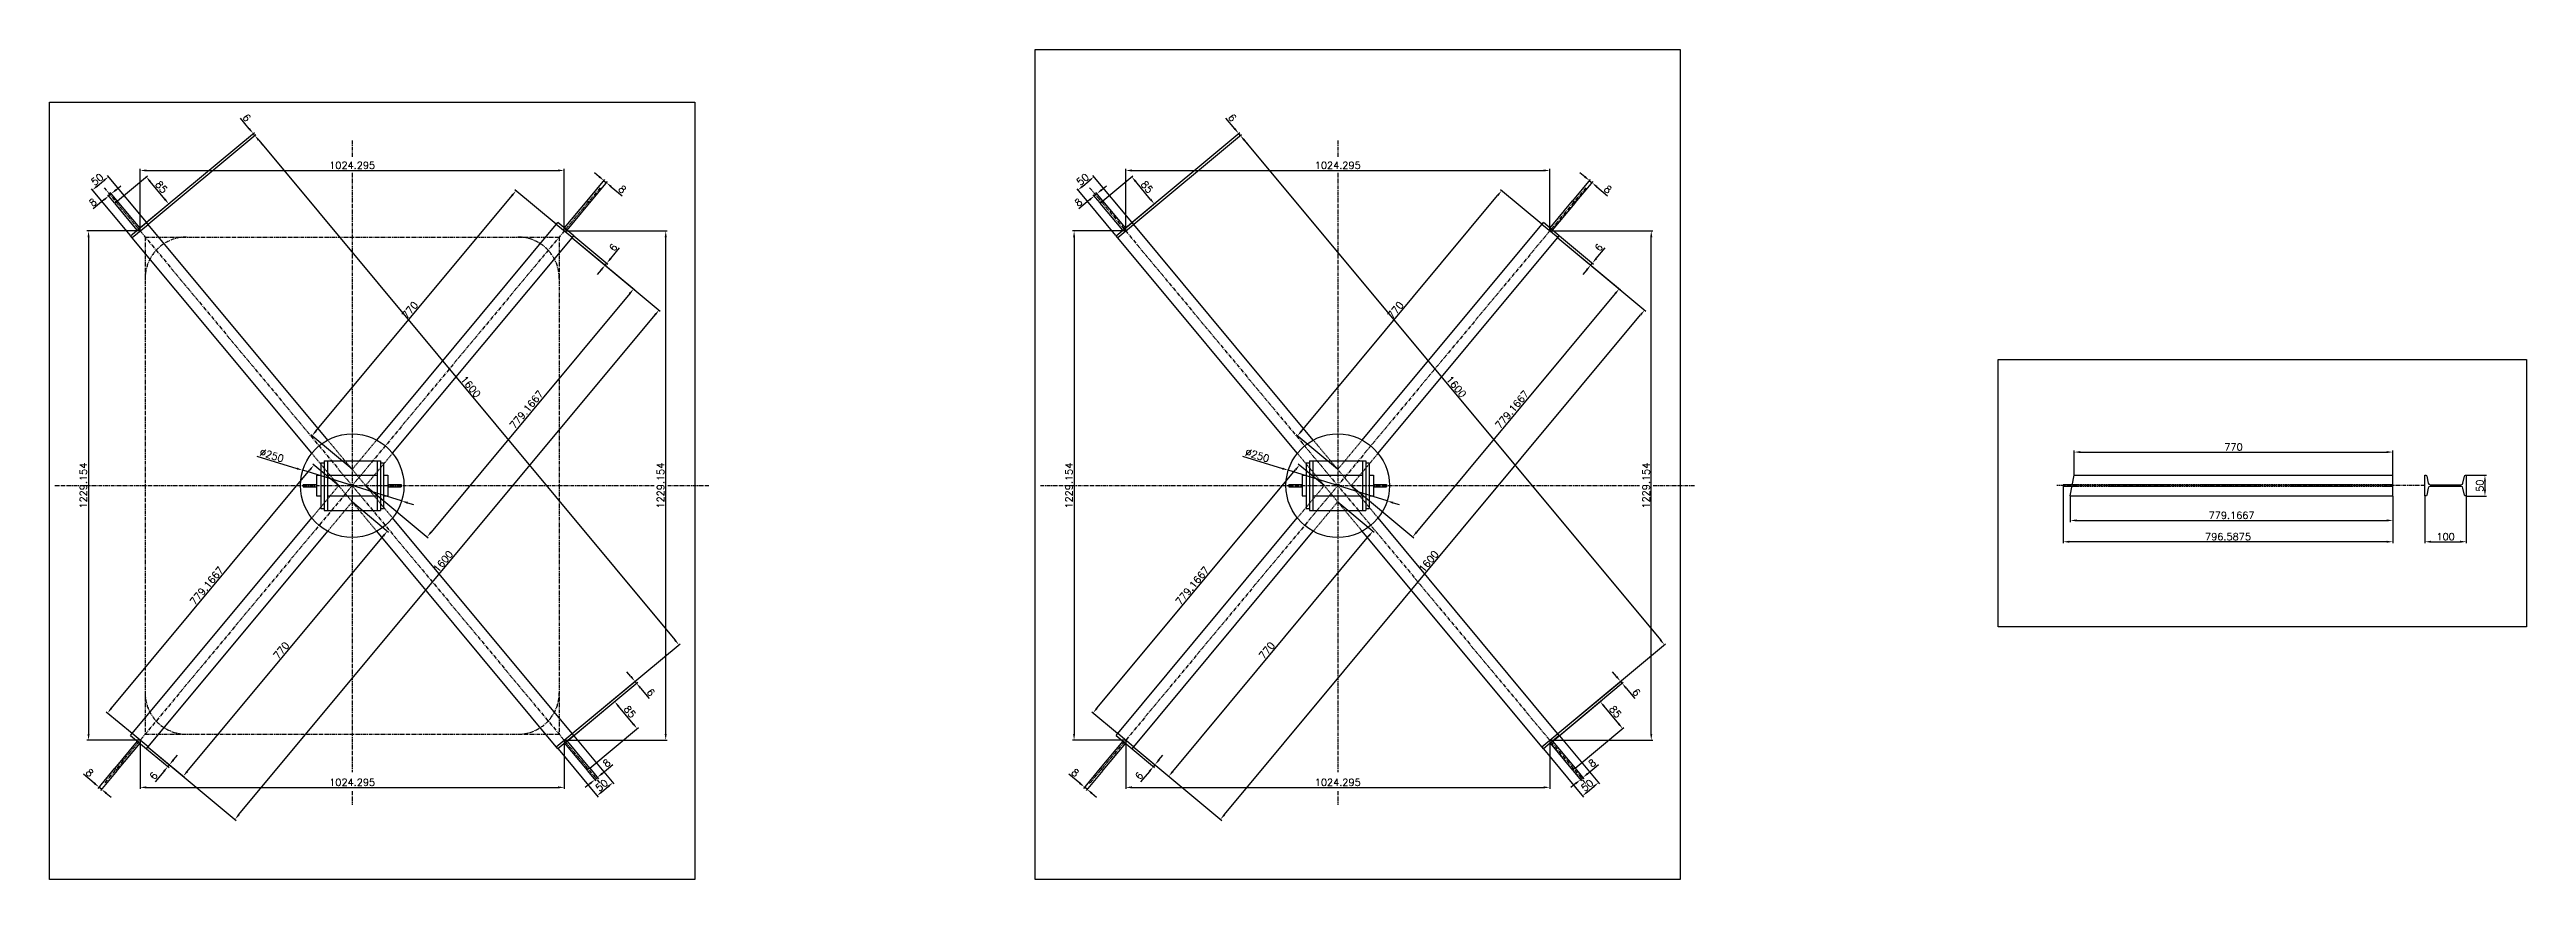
# Model space of a CAD drawing. Extents: x -13768 to 18086, y -10615 to 1188.
# Drawn here: x -13768 to -7786, y -10615 to -8612 of the extents above; entities that cross this region are included whole.
import ezdxf

# ---------------------------------------------------------------- set-up
doc = ezdxf.new("R2010")
doc.units = 0
doc.header["$LTSCALE"] = 7.5
doc.header["$MEASUREMENT"] = 0
doc.linetypes.add('CENTER', pattern=[2, 1.25, -0.25, 0.25, -0.25])
doc.linetypes.add('HIDDEN', pattern=[0.375, 0.25, -0.125])
doc.layers.get('0').update_dxf_attribs({"linetype": 'CONTINUOUS'})
doc.layers.get('DEFPOINTS').update_dxf_attribs({"linetype": 'CONTINUOUS'})
for name, color, linetype in [('CL', 1, 'CENTER'), ('CO', 3, 'CONTINUOUS'), ('OC', 1, 'HIDDEN')]:
    doc.layers.add(name, color=color, linetype=linetype)
doc.styles.add('ROMANS', font='ROMANS.SHX')
doc.dimstyles.new('7con5', dxfattribs={"dimscale": 7.5, "dimtxt": 2.3, "dimasz": 2, "dimexe": 0.5, "dimexo": 0.0625, "dimgap": 0.5, "dimtad": 1, "dimdec": 4, "dimdsep": 46, "dimtxsty": 'ROMANS', "dimcen": -2, "dimclrt": 7, "dimadec": 0, "dimazin": 0, "dimtfac": 0.869565, "dimtdec": 4, "dimtmove": 0, "dimatfit": 3, "dimfxl": 1, "dimtolj": 1, "dimarcsym": 0})

msp = doc.modelspace()

# ---------------------------------------------------------------- blocks, each defined once
blk = doc.blocks.new('*D836')
at = {"layer": 'CO', "color": 0, "lineweight": -2}
for p, q in [((-13530.1, -9033.6), (-13270, -8816.8)), ((-13263.3, -8830.8), (-12258.2, -10036.9)), ((-12505.8, -10262.7), (-12245.7, -10046))]:
    blk.add_line(p, q, dxfattribs=at)
at = {"layer": 'CO', "color": 0}
for points in [[(-13261.3, -8829.2), (-13265.2, -8832.4), (-13272.9, -8819.2)], [(-12256.3, -10035.3), (-12260.1, -10038.5), (-12248.6, -10048.4)]]:
    blk.add_solid(points, dxfattribs=at)
at = {"layer": 'DEFPOINTS', "color": 0}
for p in [(-13530.4, -9033.9), (-12248.6, -10048.4), (-12506.1, -10263)]:
    blk.add_point(p, dxfattribs=at)
at = {"layer": 'CO', "color": 7, "insert": (-12751.2, -9425.9), "char_height": 17.25, "attachment_point": 5, "rotation": 309.80557, "style": 'ROMANS'}
blk.add_mtext('\\A1;1600', dxfattribs=at)
blk = doc.blocks.new('*D837')
at = {"layer": 'CO', "color": 0, "lineweight": -2}
for p, q in [((-13267.5, -9593.2), (-13171.2, -9623.1)), ((-12918.1, -9701.4), (-13156.9, -9627.5)), ((-12903.8, -9705.9), (-12889.4, -9710.3))]:
    blk.add_line(p, q, dxfattribs=at)
at = {"layer": 'CO', "color": 0}
for points in [[(-13170.5, -9620.7), (-13172, -9625.4), (-13156.9, -9627.5)], [(-12903, -9703.5), (-12904.5, -9708.3), (-12918.1, -9701.4)]]:
    blk.add_solid(points, dxfattribs=at)
at = {"layer": 'DEFPOINTS', "color": 0}
for p in [(-13156.9, -9627.5), (-12918.1, -9701.4)]:
    blk.add_point(p, dxfattribs=at)
at = {"layer": 'CO', "color": 7, "insert": (-13231.6, -9591.4), "char_height": 17.25, "attachment_point": 5, "rotation": 342.79828, "style": 'ROMANS'}
blk.add_mtext('\\A1;∅250', dxfattribs=at)
blk = doc.blocks.new('*D838')
at = {"layer": 'CO', "color": 0, "lineweight": -2}
for p, q in [((-13573, -9060.9), (-13667, -8948.1)), ((-13653.1, -8941.4), (-13637.7, -8928.6)), ((-13534.6, -9028.9), (-13628.6, -8916.1))]:
    blk.add_line(p, q, dxfattribs=at)
at = {"layer": 'CO', "color": 0}
for points in [[(-13654.7, -8939.4), (-13651.5, -8943.3), (-13664.6, -8951)], [(-13639.3, -8926.6), (-13636.1, -8930.5), (-13626.2, -8919)]]:
    blk.add_solid(points, dxfattribs=at)
at = {"layer": 'DEFPOINTS', "color": 0}
for p in [(-13626.2, -8919), (-13534.3, -9029.3), (-13572.7, -9061.3)]:
    blk.add_point(p, dxfattribs=at)
at = {"layer": 'CO', "color": 7, "insert": (-13653.3, -8925.5), "char_height": 17.25, "attachment_point": 5, "rotation": 39.80557, "style": 'ROMANS'}
blk.add_mtext('\\A1;50', dxfattribs=at)
blk = doc.blocks.new('*D839')
at = {"layer": 'CO', "color": 0, "lineweight": -2}
for p, q in [((-12505.8, -9066.2), (-12354.8, -9192)), ((-12367.3, -9201.1), (-12846.9, -9776.6)), ((-13004.6, -9664.8), (-12853.6, -9790.6))]:
    blk.add_line(p, q, dxfattribs=at)
at = {"layer": 'CO', "color": 0}
for points in [[(-12369.2, -9199.5), (-12365.4, -9202.7), (-12357.7, -9189.6)], [(-12848.8, -9775), (-12845, -9778.2), (-12856.5, -9788.2)]]:
    blk.add_solid(points, dxfattribs=at)
at = {"layer": 'DEFPOINTS', "color": 0}
for p in [(-12506.1, -9065.9), (-13004.9, -9664.5), (-12856.5, -9788.2)]:
    blk.add_point(p, dxfattribs=at)
at = {"layer": 'CO', "color": 7, "insert": (-12616.6, -9480.9), "char_height": 17.25, "attachment_point": 5, "rotation": 50.19443, "style": 'ROMANS'}
blk.add_mtext('\\A1;779.1667', dxfattribs=at)
blk = doc.blocks.new('*D840')
at = {"layer": 'CO', "color": 0, "lineweight": -2}
for p, q in [((-12502, -10268), (-12405.3, -10384)), ((-12540.4, -10300), (-12443.8, -10416)), ((-12434.6, -10403.5), (-12419.3, -10390.7))]:
    blk.add_line(p, q, dxfattribs=at)
at = {"layer": 'CO', "color": 0}
for points in [[(-12436.2, -10401.6), (-12433, -10405.4), (-12446.2, -10413.1)], [(-12420.9, -10388.8), (-12417.7, -10392.6), (-12407.7, -10381.1)]]:
    blk.add_solid(points, dxfattribs=at)
at = {"layer": 'DEFPOINTS', "color": 0}
for p in [(-12502.3, -10267.6), (-12540.7, -10299.7), (-12407.7, -10381.1)]:
    blk.add_point(p, dxfattribs=at)
at = {"layer": 'CO', "color": 7, "insert": (-12434.9, -10387.6), "char_height": 17.25, "attachment_point": 5, "rotation": 39.80557, "style": 'ROMANS'}
blk.add_mtext('\\A1;50', dxfattribs=at)
blk = doc.blocks.new('*D865')
at = {"layer": 'CO', "color": 0, "lineweight": -2}
for p, q in [((-13125.1, -9532.9), (-12651.4, -8964.4)), ((-12544.9, -9033.6), (-12644.7, -8950.4)), ((-13037.8, -9625.1), (-13137.6, -9542))]:
    blk.add_line(p, q, dxfattribs=at)
at = {"layer": 'CO', "color": 0}
for points in [[(-12653.3, -8962.8), (-12649.5, -8966), (-12641.8, -8952.8)], [(-13127, -9531.3), (-13123.2, -9534.5), (-13134.7, -9544.4)]]:
    blk.add_solid(points, dxfattribs=at)
at = {"layer": 'DEFPOINTS', "color": 0}
for p in [(-12641.8, -8952.8), (-12544.5, -9033.9), (-13037.5, -9625.4)]:
    blk.add_point(p, dxfattribs=at)
at = {"layer": 'CO', "color": 7, "insert": (-12897.8, -9240.7), "char_height": 17.25, "attachment_point": 5, "rotation": 50.19443, "style": 'ROMANS'}
blk.add_mtext('\\A1;770', dxfattribs=at)
blk = doc.blocks.new('*D866')
at = {"layer": 'CO', "color": 0, "lineweight": -2}
for p, q in [((-13037.1, -9703.8), (-12949.7, -9776.7)), ((-13435.9, -10354.3), (-12962.2, -9785.8)), ((-13530.1, -10295.3), (-13442.6, -10368.2))]:
    blk.add_line(p, q, dxfattribs=at)
at = {"layer": 'CO', "color": 0}
for points in [[(-12964.1, -9784.2), (-12960.3, -9787.4), (-12952.6, -9774.3)], [(-13437.8, -10352.7), (-13434, -10355.9), (-13445.5, -10365.8)]]:
    blk.add_solid(points, dxfattribs=at)
at = {"layer": 'DEFPOINTS', "color": 0}
for p in [(-13037.5, -9703.5), (-12952.6, -9774.3), (-13530.4, -10295)]:
    blk.add_point(p, dxfattribs=at)
at = {"layer": 'CO', "color": 7, "insert": (-13208.6, -10062.1), "char_height": 17.25, "attachment_point": 5, "rotation": 50.19443, "style": 'ROMANS'}
blk.add_mtext('\\A1;770', dxfattribs=at)
blk = doc.blocks.new('*D867')
at = {"layer": 'CO', "color": 0, "lineweight": -2}
for p, q in [((-13619, -10201.7), (-13139.4, -9626.2)), ((-13070.4, -9664.2), (-13132.7, -9612.3)), ((-13569.2, -10262.7), (-13631.5, -10210.8))]:
    blk.add_line(p, q, dxfattribs=at)
at = {"layer": 'CO', "color": 0}
for points in [[(-13141.3, -9624.6), (-13137.5, -9627.8), (-13129.8, -9614.7)], [(-13620.9, -10200.1), (-13617.1, -10203.3), (-13628.6, -10213.2)]]:
    blk.add_solid(points, dxfattribs=at)
at = {"layer": 'DEFPOINTS', "color": 0}
for p in [(-13129.8, -9614.7), (-13070, -9664.5), (-13568.8, -10263)]:
    blk.add_point(p, dxfattribs=at)
at = {"layer": 'CO', "color": 7, "insert": (-13388.7, -9906), "char_height": 17.25, "attachment_point": 5, "rotation": 50.19443, "style": 'ROMANS'}
blk.add_mtext('\\A1;779.1667', dxfattribs=at)
blk = doc.blocks.new('*D868')
at = {"layer": 'CO', "color": 0, "lineweight": -2}
for p, q in [((-13550.1, -9049.9), (-13678, -9049.9)), ((-13674.2, -9064.9), (-13674.2, -10264)), ((-13550.1, -10279), (-13678, -10279))]:
    blk.add_line(p, q, dxfattribs=at)
at = {"layer": 'CO', "color": 0}
for points in [[(-13676.7, -9064.9), (-13671.7, -9064.9), (-13674.2, -9049.9)], [(-13676.7, -10264), (-13671.7, -10264), (-13674.2, -10279)]]:
    blk.add_solid(points, dxfattribs=at)
at = {"layer": 'DEFPOINTS', "color": 0}
for p in [(-13549.6, -9049.9), (-13674.2, -10279), (-13549.6, -10279)]:
    blk.add_point(p, dxfattribs=at)
at = {"layer": 'CO', "color": 7, "insert": (-13686.6, -9664.5), "char_height": 17.25, "attachment_point": 5, "rotation": 90, "style": 'ROMANS'}
blk.add_mtext('\\A1;1229.154', dxfattribs=at)
blk = doc.blocks.new('*D869')
at = {"layer": 'CO', "color": 0, "lineweight": -2}
for p, q in [((-13549.6, -9049.4), (-13549.6, -8900.2)), ((-13534.6, -8903.9), (-12540.3, -8903.9)), ((-12525.3, -9049.4), (-12525.3, -8900.2))]:
    blk.add_line(p, q, dxfattribs=at)
at = {"layer": 'CO', "color": 0}
for points in [[(-13534.6, -8901.4), (-13534.6, -8906.4), (-13549.6, -8903.9)], [(-12540.3, -8901.4), (-12540.3, -8906.4), (-12525.3, -8903.9)]]:
    blk.add_solid(points, dxfattribs=at)
at = {"layer": 'DEFPOINTS', "color": 0}
for p in [(-12525.3, -8903.9), (-13549.6, -9049.9), (-12525.3, -9049.9)]:
    blk.add_point(p, dxfattribs=at)
at = {"layer": 'CO', "color": 7, "insert": (-13037.5, -8891.6), "char_height": 17.25, "attachment_point": 5, "style": 'ROMANS'}
blk.add_mtext('\\A1;1024.295', dxfattribs=at)
blk = doc.blocks.new('*D870')
at = {"layer": 'CO', "color": 0, "lineweight": -2}
for p, q in [((-13549.6, -10279.5), (-13549.6, -10396.4)), ((-12525.3, -10279.5), (-12525.3, -10396.4)), ((-13534.6, -10392.7), (-12540.3, -10392.7))]:
    blk.add_line(p, q, dxfattribs=at)
at = {"layer": 'CO', "color": 0}
for points in [[(-13534.6, -10390.2), (-13534.6, -10395.2), (-13549.6, -10392.7)], [(-12540.3, -10390.2), (-12540.3, -10395.2), (-12525.3, -10392.7)]]:
    blk.add_solid(points, dxfattribs=at)
at = {"layer": 'DEFPOINTS', "color": 0}
for p in [(-13549.6, -10279), (-12525.3, -10279), (-12525.3, -10392.7)]:
    blk.add_point(p, dxfattribs=at)
at = {"layer": 'CO', "color": 7, "insert": (-13037.5, -10380.3), "char_height": 17.25, "attachment_point": 5, "style": 'ROMANS'}
blk.add_mtext('\\A1;1024.295', dxfattribs=at)
blk = doc.blocks.new('*D871')
at = {"layer": 'CO', "color": 0, "lineweight": -2}
for p, q in [((-12524.9, -9049.9), (-12276.6, -9049.9)), ((-12280.3, -10264), (-12280.3, -9064.9)), ((-12524.9, -10279), (-12276.6, -10279))]:
    blk.add_line(p, q, dxfattribs=at)
at = {"layer": 'CO', "color": 0}
for points in [[(-12282.8, -9064.9), (-12277.8, -9064.9), (-12280.3, -9049.9)], [(-12282.8, -10264), (-12277.8, -10264), (-12280.3, -10279)]]:
    blk.add_solid(points, dxfattribs=at)
at = {"layer": 'DEFPOINTS', "color": 0}
for p in [(-12525.3, -9049.9), (-12280.3, -9049.9), (-12525.3, -10279)]:
    blk.add_point(p, dxfattribs=at)
at = {"layer": 'CO', "color": 7, "insert": (-12292.7, -9664.5), "char_height": 17.25, "attachment_point": 5, "rotation": 90, "style": 'ROMANS'}
blk.add_mtext('\\A1;1229.154', dxfattribs=at)
blk = doc.blocks.new('*D893')
at = {"layer": 'CO', "color": 0, "lineweight": -2}
for p, q in [((-13533.9, -10300), (-13479.8, -10345)), ((-13530.1, -10295.3), (-13476, -10340.4)), ((-13478.9, -10338), (-13482.7, -10342.6)), ((-13469.3, -10326.5), (-13459.7, -10315)), ((-13492.3, -10354.2), (-13513.5, -10379.6))]:
    blk.add_line(p, q, dxfattribs=at)
at = {"layer": 'CO', "color": 0}
for points in [[(-13494.2, -10352.5), (-13490.4, -10355.8), (-13482.7, -10342.6)], [(-13471.2, -10324.9), (-13467.3, -10328.1), (-13478.9, -10338)]]:
    blk.add_solid(points, dxfattribs=at)
at = {"layer": 'DEFPOINTS', "color": 0}
for p in [(-13534.3, -10299.7), (-13530.4, -10295), (-13482.7, -10342.6)]:
    blk.add_point(p, dxfattribs=at)
at = {"layer": 'CO', "color": 7, "insert": (-13517.2, -10364.7), "char_height": 17.25, "attachment_point": 5, "rotation": 50.19443, "style": 'ROMANS'}
blk.add_mtext('\\A1;6', dxfattribs=at)
blk = doc.blocks.new('*D894')
at = {"layer": 'CO', "color": 0, "lineweight": -2}
for p, q in [((-12505.8, -9066.2), (-12423.6, -9134.7)), ((-12501.9, -9061.6), (-12419.8, -9130.1)), ((-12413, -9116.1), (-12391.8, -9090.6)), ((-12436.1, -9143.8), (-12445.7, -9155.3)), ((-12426.5, -9132.3), (-12422.6, -9127.7))]:
    blk.add_line(p, q, dxfattribs=at)
at = {"layer": 'CO', "color": 0}
for points in [[(-12438, -9142.2), (-12434.2, -9145.4), (-12426.5, -9132.3)], [(-12415, -9114.5), (-12411.1, -9117.7), (-12422.6, -9127.7)]]:
    blk.add_solid(points, dxfattribs=at)
at = {"layer": 'DEFPOINTS', "color": 0}
for p in [(-12506.1, -9065.9), (-12502.3, -9061.3), (-12422.6, -9127.7)]:
    blk.add_point(p, dxfattribs=at)
at = {"layer": 'CO', "color": 7, "insert": (-12407.1, -9089.7), "char_height": 17.25, "attachment_point": 5, "rotation": 50.19443, "style": 'ROMANS'}
blk.add_mtext('\\A1;6', dxfattribs=at)
blk = doc.blocks.new('*D895')
at = {"layer": 'CO', "color": 0, "lineweight": -2}
for p, q in [((-13286.3, -8803.1), (-13307.6, -8777.6)), ((-13533.9, -9029), (-13273.8, -8812.2)), ((-13530.1, -9033.6), (-13270, -8816.8)), ((-13272.9, -8819.2), (-13276.7, -8814.6)), ((-13263.3, -8830.8), (-13253.7, -8842.3))]:
    blk.add_line(p, q, dxfattribs=at)
at = {"layer": 'CO', "color": 0}
for points in [[(-13284.4, -8801.5), (-13288.2, -8804.7), (-13276.7, -8814.6)], [(-13261.3, -8829.2), (-13265.2, -8832.4), (-13272.9, -8819.2)]]:
    blk.add_solid(points, dxfattribs=at)
at = {"layer": 'DEFPOINTS', "color": 0}
for p in [(-13276.7, -8814.6), (-13534.3, -9029.3), (-13530.4, -9033.9)]:
    blk.add_point(p, dxfattribs=at)
at = {"layer": 'CO', "color": 7, "insert": (-13292.2, -8776.7), "char_height": 17.25, "attachment_point": 5, "rotation": 309.80557, "style": 'ROMANS'}
blk.add_mtext('\\A1;6', dxfattribs=at)
blk = doc.blocks.new('*D896')
at = {"layer": 'CO', "color": 0, "lineweight": -2}
for p, q in [((-13604.5, -8977.1), (-13532.1, -8916.8)), ((-13490.1, -8973), (-13525.3, -8930.7)), ((-13550, -9042.4), (-13477.6, -8982.1))]:
    blk.add_line(p, q, dxfattribs=at)
at = {"layer": 'CO', "color": 0}
for points in [[(-13523.4, -8929.1), (-13527.3, -8932.3), (-13534.9, -8919.2)], [(-13488.2, -8971.4), (-13492, -8974.6), (-13480.5, -8984.5)]]:
    blk.add_solid(points, dxfattribs=at)
at = {"layer": 'DEFPOINTS', "color": 0}
for p in [(-13534.9, -8919.2), (-13604.8, -8977.4), (-13550.4, -9042.7)]:
    blk.add_point(p, dxfattribs=at)
at = {"layer": 'CO', "color": 7, "insert": (-13498.2, -8943.9), "char_height": 17.25, "attachment_point": 5, "rotation": 309.80557, "style": 'ROMANS'}
blk.add_mtext('\\A1;85', dxfattribs=at)
blk = doc.blocks.new('*D897')
at = {"layer": 'CO', "color": 0, "lineweight": -2}
for p, q in [((-12505.8, -10262.7), (-12351.7, -10134.4)), ((-12501.9, -10267.3), (-12347.9, -10139)), ((-12364.2, -10125.2), (-12373.8, -10113.7)), ((-12354.6, -10136.8), (-12350.8, -10141.4)), ((-12341.2, -10152.9), (-12319.9, -10178.4))]:
    blk.add_line(p, q, dxfattribs=at)
at = {"layer": 'CO', "color": 0}
for points in [[(-12362.3, -10123.6), (-12366.1, -10126.8), (-12354.6, -10136.8)], [(-12339.2, -10151.3), (-12343.1, -10154.5), (-12350.8, -10141.4)]]:
    blk.add_solid(points, dxfattribs=at)
at = {"layer": 'DEFPOINTS', "color": 0}
for p in [(-12350.8, -10141.4), (-12506.1, -10263), (-12502.3, -10267.6)]:
    blk.add_point(p, dxfattribs=at)
at = {"layer": 'CO', "color": 7, "insert": (-12316.2, -10163.5), "char_height": 17.25, "attachment_point": 5, "rotation": 309.80557, "style": 'ROMANS'}
blk.add_mtext('\\A1;6', dxfattribs=at)
blk = doc.blocks.new('*D898')
at = {"layer": 'CO', "color": 0, "lineweight": -2}
for p, q in [((-12518.1, -10280.8), (-12400.8, -10183.1)), ((-12358.9, -10239.3), (-12394.1, -10197)), ((-12463.7, -10346.1), (-12346.4, -10248.4))]:
    blk.add_line(p, q, dxfattribs=at)
at = {"layer": 'CO', "color": 0}
for points in [[(-12392.2, -10195.4), (-12396, -10198.6), (-12403.7, -10185.5)], [(-12357, -10237.7), (-12360.8, -10240.9), (-12349.3, -10250.8)]]:
    blk.add_solid(points, dxfattribs=at)
at = {"layer": 'DEFPOINTS', "color": 0}
for p in [(-12403.7, -10185.5), (-12518.4, -10281.1), (-12464, -10346.4)]:
    blk.add_point(p, dxfattribs=at)
at = {"layer": 'CO', "color": 7, "insert": (-12367, -10210.2), "char_height": 17.25, "attachment_point": 5, "rotation": 309.80557, "style": 'ROMANS'}
blk.add_mtext('\\A1;85', dxfattribs=at)
blk = doc.blocks.new('*D899')
at = {"layer": 'CO', "color": 0, "lineweight": -2}
for p, q in [((-13611.3, -8982.2), (-13627.8, -8962.3)), ((-13619.2, -8960.1), (-13625.4, -8965.2)), ((-13605.1, -8977.1), (-13621.6, -8957.2)), ((-13607.7, -8950.5), (-13596.2, -8940.9)), ((-13636.9, -8974.8), (-13663, -8996.6))]:
    blk.add_line(p, q, dxfattribs=at)
at = {"layer": 'CO', "color": 0}
for points in [[(-13638.5, -8972.9), (-13635.3, -8976.8), (-13625.4, -8965.2)], [(-13609.3, -8948.6), (-13606.1, -8952.4), (-13619.2, -8960.1)]]:
    blk.add_solid(points, dxfattribs=at)
at = {"layer": 'DEFPOINTS', "color": 0}
for p in [(-13625.4, -8965.2), (-13611, -8982.5), (-13604.8, -8977.4)]:
    blk.add_point(p, dxfattribs=at)
at = {"layer": 'CO', "color": 7, "insert": (-13663.7, -8981), "char_height": 17.25, "attachment_point": 5, "rotation": 39.80557, "style": 'ROMANS'}
blk.add_mtext('\\A1;8', dxfattribs=at)
blk = doc.blocks.new('*D900')
at = {"layer": 'CO', "color": 0, "lineweight": -2}
for p, q in [((-12463.7, -10346.7), (-12442.9, -10371.7)), ((-12433.8, -10359.3), (-12407.6, -10337.5)), ((-12462.9, -10383.6), (-12474.5, -10393.2)), ((-12469.9, -10351.9), (-12449, -10376.9)), ((-12451.4, -10374), (-12445.3, -10368.9))]:
    blk.add_line(p, q, dxfattribs=at)
at = {"layer": 'CO', "color": 0}
for points in [[(-12464.5, -10381.7), (-12461.3, -10385.5), (-12451.4, -10374)], [(-12435.4, -10357.3), (-12432.2, -10361.2), (-12445.3, -10368.9)]]:
    blk.add_solid(points, dxfattribs=at)
at = {"layer": 'DEFPOINTS', "color": 0}
for p in [(-12464, -10346.4), (-12470.2, -10351.5), (-12445.3, -10368.9)]:
    blk.add_point(p, dxfattribs=at)
at = {"layer": 'CO', "color": 7, "insert": (-12422.9, -10334.1), "char_height": 17.25, "attachment_point": 5, "rotation": 39.80557, "style": 'ROMANS'}
blk.add_mtext('\\A1;8', dxfattribs=at)
blk = doc.blocks.new('*D901')
at = {"layer": 'CO', "color": 0, "lineweight": -2}
for p, q in [((-13611.3, -10346.7), (-13651.4, -10395)), ((-13660.6, -10382.5), (-13686.7, -10360.7)), ((-13642.9, -10397.2), (-13649, -10392.1)), ((-13605.1, -10351.9), (-13645.3, -10400.1)), ((-13631.4, -10406.8), (-13619.8, -10416.4))]:
    blk.add_line(p, q, dxfattribs=at)
at = {"layer": 'CO', "color": 0}
for points in [[(-13659, -10380.5), (-13662.2, -10384.4), (-13649, -10392.1)], [(-13629.8, -10404.9), (-13633, -10408.7), (-13642.9, -10397.2)]]:
    blk.add_solid(points, dxfattribs=at)
at = {"layer": 'DEFPOINTS', "color": 0}
for p in [(-13611, -10346.4), (-13649, -10392.1), (-13604.8, -10351.5)]:
    blk.add_point(p, dxfattribs=at)
at = {"layer": 'CO', "color": 7, "insert": (-13671.5, -10357.3), "char_height": 17.25, "attachment_point": 5, "rotation": 320.19443, "style": 'ROMANS'}
blk.add_mtext('\\A1;8', dxfattribs=at)
blk = doc.blocks.new('*D902')
at = {"layer": 'CO', "color": 0, "lineweight": -2}
for p, q in [((-12440.9, -8918.9), (-12452.4, -8909.3)), ((-12469.9, -8977.1), (-12427, -8925.6)), ((-12463.7, -8982.2), (-12420.8, -8930.7)), ((-12429.4, -8928.5), (-12423.2, -8933.6)), ((-12411.7, -8943.2), (-12385.6, -8965))]:
    blk.add_line(p, q, dxfattribs=at)
at = {"layer": 'CO', "color": 0}
for points in [[(-12439.3, -8916.9), (-12442.5, -8920.8), (-12429.4, -8928.5)], [(-12410.1, -8941.3), (-12413.3, -8945.1), (-12423.2, -8933.6)]]:
    blk.add_solid(points, dxfattribs=at)
at = {"layer": 'DEFPOINTS', "color": 0}
for p in [(-12423.2, -8933.6), (-12470.2, -8977.4), (-12464, -8982.5)]:
    blk.add_point(p, dxfattribs=at)
at = {"layer": 'CO', "color": 7, "insert": (-12385, -8949.4), "char_height": 17.25, "attachment_point": 5, "rotation": 320.19443, "style": 'ROMANS'}
blk.add_mtext('\\A1;8', dxfattribs=at)
blk = doc.blocks.new('*D903')
at = {"layer": 'CO', "color": 0, "lineweight": -2}
for p, q in [((-12505.8, -9066.2), (-12293.4, -9243.1)), ((-13311, -10458.4), (-12305.9, -9252.3)), ((-13530.1, -10295.3), (-13317.7, -10472.3))]:
    blk.add_line(p, q, dxfattribs=at)
at = {"layer": 'CO', "color": 0}
for points in [[(-12307.8, -9250.7), (-12304, -9253.9), (-12296.3, -9240.7)], [(-13312.9, -10456.8), (-13309.1, -10460), (-13320.6, -10469.9)]]:
    blk.add_solid(points, dxfattribs=at)
at = {"layer": 'DEFPOINTS', "color": 0}
for p in [(-12506.1, -9065.9), (-12296.3, -9240.7), (-13530.4, -10295)]:
    blk.add_point(p, dxfattribs=at)
at = {"layer": 'CO', "color": 7, "insert": (-12818, -9847.4), "char_height": 17.25, "attachment_point": 5, "rotation": 50.19443, "style": 'ROMANS'}
blk.add_mtext('\\A1;1600', dxfattribs=at)
blk = doc.blocks.new('*D910')
at = {"layer": 'CO', "color": 0, "lineweight": -2}
for p, q in [((-11149.9, -9033.6), (-10889.8, -8816.8)), ((-10883.1, -8830.8), (-9878, -10036.9)), ((-10125.6, -10262.7), (-9865.5, -10046))]:
    blk.add_line(p, q, dxfattribs=at)
at = {"layer": 'CO', "color": 0}
for points in [[(-10881.2, -8829.2), (-10885, -8832.4), (-10892.7, -8819.2)], [(-9876.1, -10035.3), (-9879.9, -10038.5), (-9868.4, -10048.4)]]:
    blk.add_solid(points, dxfattribs=at)
at = {"layer": 'DEFPOINTS', "color": 0}
for p in [(-11150.2, -9033.9), (-9868.4, -10048.4), (-10125.9, -10263)]:
    blk.add_point(p, dxfattribs=at)
at = {"layer": 'CO', "color": 7, "insert": (-10371, -9425.9), "char_height": 17.25, "attachment_point": 5, "rotation": 309.80557, "style": 'ROMANS'}
blk.add_mtext('\\A1;1600', dxfattribs=at)
blk = doc.blocks.new('*D911')
at = {"layer": 'CO', "color": 0, "lineweight": -2}
for p, q in [((-10887.3, -9593.2), (-10791, -9623.1)), ((-10537.9, -9701.4), (-10776.7, -9627.5)), ((-10523.6, -9705.9), (-10509.2, -9710.3))]:
    blk.add_line(p, q, dxfattribs=at)
at = {"layer": 'CO', "color": 0}
for points in [[(-10790.3, -9620.7), (-10791.8, -9625.4), (-10776.7, -9627.5)], [(-10522.8, -9703.5), (-10524.3, -9708.3), (-10537.9, -9701.4)]]:
    blk.add_solid(points, dxfattribs=at)
at = {"layer": 'DEFPOINTS', "color": 0}
for p in [(-10776.7, -9627.5), (-10537.9, -9701.4)]:
    blk.add_point(p, dxfattribs=at)
at = {"layer": 'CO', "color": 7, "insert": (-10851.4, -9591.4), "char_height": 17.25, "attachment_point": 5, "rotation": 342.79828, "style": 'ROMANS'}
blk.add_mtext('\\A1;∅250', dxfattribs=at)
blk = doc.blocks.new('*D912')
at = {"layer": 'CO', "color": 0, "lineweight": -2}
for p, q in [((-11192.8, -9060.9), (-11286.8, -8948.1)), ((-11272.9, -8941.4), (-11257.5, -8928.6)), ((-11154.4, -9028.9), (-11248.4, -8916.1))]:
    blk.add_line(p, q, dxfattribs=at)
at = {"layer": 'CO', "color": 0}
for points in [[(-11274.5, -8939.4), (-11271.3, -8943.3), (-11284.4, -8951)], [(-11259.1, -8926.6), (-11255.9, -8930.5), (-11246, -8919)]]:
    blk.add_solid(points, dxfattribs=at)
at = {"layer": 'DEFPOINTS', "color": 0}
for p in [(-11246, -8919), (-11154.1, -9029.3), (-11192.5, -9061.3)]:
    blk.add_point(p, dxfattribs=at)
at = {"layer": 'CO', "color": 7, "insert": (-11273.1, -8925.5), "char_height": 17.25, "attachment_point": 5, "rotation": 39.80557, "style": 'ROMANS'}
blk.add_mtext('\\A1;50', dxfattribs=at)
blk = doc.blocks.new('*D913')
at = {"layer": 'CO', "color": 0, "lineweight": -2}
for p, q in [((-10125.6, -9066.2), (-9974.6, -9192)), ((-9987.1, -9201.1), (-10466.7, -9776.6)), ((-10624.4, -9664.8), (-10473.4, -9790.6))]:
    blk.add_line(p, q, dxfattribs=at)
at = {"layer": 'CO', "color": 0}
for points in [[(-9989, -9199.5), (-9985.2, -9202.7), (-9977.5, -9189.6)], [(-10468.6, -9775), (-10464.8, -9778.2), (-10476.3, -9788.2)]]:
    blk.add_solid(points, dxfattribs=at)
at = {"layer": 'DEFPOINTS', "color": 0}
for p in [(-10125.9, -9065.9), (-10624.8, -9664.5), (-10476.3, -9788.2)]:
    blk.add_point(p, dxfattribs=at)
at = {"layer": 'CO', "color": 7, "insert": (-10236.4, -9480.9), "char_height": 17.25, "attachment_point": 5, "rotation": 50.19443, "style": 'ROMANS'}
blk.add_mtext('\\A1;779.1667', dxfattribs=at)
blk = doc.blocks.new('*D914')
at = {"layer": 'CO', "color": 0, "lineweight": -2}
for p, q in [((-10121.8, -10268), (-10025.2, -10384)), ((-10160.2, -10300), (-10063.6, -10416)), ((-10054.4, -10403.5), (-10039.1, -10390.7))]:
    blk.add_line(p, q, dxfattribs=at)
at = {"layer": 'CO', "color": 0}
for points in [[(-10056, -10401.6), (-10052.8, -10405.4), (-10066, -10413.1)], [(-10040.7, -10388.8), (-10037.5, -10392.6), (-10027.6, -10381.1)]]:
    blk.add_solid(points, dxfattribs=at)
at = {"layer": 'DEFPOINTS', "color": 0}
for p in [(-10122.1, -10267.6), (-10160.5, -10299.7), (-10027.6, -10381.1)]:
    blk.add_point(p, dxfattribs=at)
at = {"layer": 'CO', "color": 7, "insert": (-10054.7, -10387.6), "char_height": 17.25, "attachment_point": 5, "rotation": 39.80557, "style": 'ROMANS'}
blk.add_mtext('\\A1;50', dxfattribs=at)
blk = doc.blocks.new('*D915')
at = {"layer": 'CO', "color": 0, "lineweight": -2}
for p, q in [((-10744.9, -9532.9), (-10271.2, -8964.4)), ((-10164.7, -9033.6), (-10264.5, -8950.4)), ((-10657.7, -9625.1), (-10757.4, -9542))]:
    blk.add_line(p, q, dxfattribs=at)
at = {"layer": 'CO', "color": 0}
for points in [[(-10273.1, -8962.8), (-10269.3, -8966), (-10261.6, -8952.8)], [(-10746.9, -9531.3), (-10743, -9534.5), (-10754.5, -9544.4)]]:
    blk.add_solid(points, dxfattribs=at)
at = {"layer": 'DEFPOINTS', "color": 0}
for p in [(-10261.6, -8952.8), (-10164.4, -9033.9), (-10657.3, -9625.4)]:
    blk.add_point(p, dxfattribs=at)
at = {"layer": 'CO', "color": 7, "insert": (-10517.6, -9240.7), "char_height": 17.25, "attachment_point": 5, "rotation": 50.19443, "style": 'ROMANS'}
blk.add_mtext('\\A1;770', dxfattribs=at)
blk = doc.blocks.new('*D916')
at = {"layer": 'CO', "color": 0, "lineweight": -2}
for p, q in [((-10656.9, -9703.8), (-10569.5, -9776.7)), ((-11055.7, -10354.3), (-10582, -9785.8)), ((-11149.9, -10295.3), (-11062.5, -10368.2))]:
    blk.add_line(p, q, dxfattribs=at)
at = {"layer": 'CO', "color": 0}
for points in [[(-10583.9, -9784.2), (-10580.1, -9787.4), (-10572.4, -9774.3)], [(-11057.7, -10352.7), (-11053.8, -10355.9), (-11065.3, -10365.8)]]:
    blk.add_solid(points, dxfattribs=at)
at = {"layer": 'DEFPOINTS', "color": 0}
for p in [(-10657.3, -9703.5), (-10572.4, -9774.3), (-11150.2, -10295)]:
    blk.add_point(p, dxfattribs=at)
at = {"layer": 'CO', "color": 7, "insert": (-10828.4, -10062.1), "char_height": 17.25, "attachment_point": 5, "rotation": 50.19443, "style": 'ROMANS'}
blk.add_mtext('\\A1;770', dxfattribs=at)
blk = doc.blocks.new('*D917')
at = {"layer": 'CO', "color": 0, "lineweight": -2}
for p, q in [((-11238.8, -10201.7), (-10759.2, -9626.2)), ((-10690.2, -9664.2), (-10752.5, -9612.3)), ((-11189, -10262.7), (-11251.3, -10210.8))]:
    blk.add_line(p, q, dxfattribs=at)
at = {"layer": 'CO', "color": 0}
for points in [[(-10761.1, -9624.6), (-10757.3, -9627.8), (-10749.6, -9614.7)], [(-11240.7, -10200.1), (-11236.9, -10203.3), (-11248.4, -10213.2)]]:
    blk.add_solid(points, dxfattribs=at)
at = {"layer": 'DEFPOINTS', "color": 0}
for p in [(-10749.6, -9614.7), (-10689.8, -9664.5), (-11188.6, -10263)]:
    blk.add_point(p, dxfattribs=at)
at = {"layer": 'CO', "color": 7, "insert": (-11008.5, -9906), "char_height": 17.25, "attachment_point": 5, "rotation": 50.19443, "style": 'ROMANS'}
blk.add_mtext('\\A1;779.1667', dxfattribs=at)
blk = doc.blocks.new('*D918')
at = {"layer": 'CO', "color": 0, "lineweight": -2}
for p, q in [((-11169.9, -9049.9), (-11297.8, -9049.9)), ((-11294, -9064.9), (-11294, -10264)), ((-11169.9, -10279), (-11297.8, -10279))]:
    blk.add_line(p, q, dxfattribs=at)
at = {"layer": 'CO', "color": 0}
for points in [[(-11296.5, -9064.9), (-11291.5, -9064.9), (-11294, -9049.9)], [(-11296.5, -10264), (-11291.5, -10264), (-11294, -10279)]]:
    blk.add_solid(points, dxfattribs=at)
at = {"layer": 'DEFPOINTS', "color": 0}
for p in [(-11169.4, -9049.9), (-11294, -10279), (-11169.4, -10279)]:
    blk.add_point(p, dxfattribs=at)
at = {"layer": 'CO', "color": 7, "insert": (-11306.4, -9664.5), "char_height": 17.25, "attachment_point": 5, "rotation": 90, "style": 'ROMANS'}
blk.add_mtext('\\A1;1229.154', dxfattribs=at)
blk = doc.blocks.new('*D919')
at = {"layer": 'CO', "color": 0, "lineweight": -2}
for p, q in [((-11169.4, -9049.4), (-11169.4, -8900.2)), ((-11154.4, -8903.9), (-10160.1, -8903.9)), ((-10145.1, -9049.4), (-10145.1, -8900.2))]:
    blk.add_line(p, q, dxfattribs=at)
at = {"layer": 'CO', "color": 0}
for points in [[(-11154.4, -8901.4), (-11154.4, -8906.4), (-11169.4, -8903.9)], [(-10160.1, -8901.4), (-10160.1, -8906.4), (-10145.1, -8903.9)]]:
    blk.add_solid(points, dxfattribs=at)
at = {"layer": 'DEFPOINTS', "color": 0}
for p in [(-10145.1, -8903.9), (-11169.4, -9049.9), (-10145.1, -9049.9)]:
    blk.add_point(p, dxfattribs=at)
at = {"layer": 'CO', "color": 7, "insert": (-10657.3, -8891.6), "char_height": 17.25, "attachment_point": 5, "style": 'ROMANS'}
blk.add_mtext('\\A1;1024.295', dxfattribs=at)
blk = doc.blocks.new('*D920')
at = {"layer": 'CO', "color": 0, "lineweight": -2}
for p, q in [((-11169.4, -10279.5), (-11169.4, -10396.4)), ((-10145.1, -10279.5), (-10145.1, -10396.4)), ((-11154.4, -10392.7), (-10160.1, -10392.7))]:
    blk.add_line(p, q, dxfattribs=at)
at = {"layer": 'CO', "color": 0}
for points in [[(-11154.4, -10390.2), (-11154.4, -10395.2), (-11169.4, -10392.7)], [(-10160.1, -10390.2), (-10160.1, -10395.2), (-10145.1, -10392.7)]]:
    blk.add_solid(points, dxfattribs=at)
at = {"layer": 'DEFPOINTS', "color": 0}
for p in [(-11169.4, -10279), (-10145.1, -10279), (-10145.1, -10392.7)]:
    blk.add_point(p, dxfattribs=at)
at = {"layer": 'CO', "color": 7, "insert": (-10657.3, -10380.3), "char_height": 17.25, "attachment_point": 5, "style": 'ROMANS'}
blk.add_mtext('\\A1;1024.295', dxfattribs=at)
blk = doc.blocks.new('*D921')
at = {"layer": 'CO', "color": 0, "lineweight": -2}
for p, q in [((-10144.7, -9049.9), (-9896.4, -9049.9)), ((-9900.1, -10264), (-9900.1, -9064.9)), ((-10144.7, -10279), (-9896.4, -10279))]:
    blk.add_line(p, q, dxfattribs=at)
at = {"layer": 'CO', "color": 0}
for points in [[(-9902.6, -9064.9), (-9897.6, -9064.9), (-9900.1, -9049.9)], [(-9902.6, -10264), (-9897.6, -10264), (-9900.1, -10279)]]:
    blk.add_solid(points, dxfattribs=at)
at = {"layer": 'DEFPOINTS', "color": 0}
for p in [(-10145.1, -9049.9), (-9900.1, -9049.9), (-10145.1, -10279)]:
    blk.add_point(p, dxfattribs=at)
at = {"layer": 'CO', "color": 7, "insert": (-9912.5, -9664.5), "char_height": 17.25, "attachment_point": 5, "rotation": 90, "style": 'ROMANS'}
blk.add_mtext('\\A1;1229.154', dxfattribs=at)
blk = doc.blocks.new('*D922')
at = {"layer": 'CO', "color": 0, "lineweight": -2}
for p, q in [((-11153.7, -10300), (-11099.6, -10345)), ((-11149.9, -10295.3), (-11095.8, -10340.4)), ((-11098.7, -10338), (-11102.5, -10342.6)), ((-11089.1, -10326.5), (-11079.5, -10315)), ((-11112.1, -10354.2), (-11133.4, -10379.6))]:
    blk.add_line(p, q, dxfattribs=at)
at = {"layer": 'CO', "color": 0}
for points in [[(-11114, -10352.5), (-11110.2, -10355.8), (-11102.5, -10342.6)], [(-11091, -10324.9), (-11087.1, -10328.1), (-11098.7, -10338)]]:
    blk.add_solid(points, dxfattribs=at)
at = {"layer": 'DEFPOINTS', "color": 0}
for p in [(-11154.1, -10299.7), (-11150.2, -10295), (-11102.5, -10342.6)]:
    blk.add_point(p, dxfattribs=at)
at = {"layer": 'CO', "color": 7, "insert": (-11137, -10364.7), "char_height": 17.25, "attachment_point": 5, "rotation": 50.19443, "style": 'ROMANS'}
blk.add_mtext('\\A1;6', dxfattribs=at)
blk = doc.blocks.new('*D923')
at = {"layer": 'CO', "color": 0, "lineweight": -2}
for p, q in [((-10125.6, -9066.2), (-10043.4, -9134.7)), ((-10121.7, -9061.6), (-10039.6, -9130.1)), ((-10032.8, -9116.1), (-10011.6, -9090.6)), ((-10055.9, -9143.8), (-10065.5, -9155.3)), ((-10046.3, -9132.3), (-10042.4, -9127.7))]:
    blk.add_line(p, q, dxfattribs=at)
at = {"layer": 'CO', "color": 0}
for points in [[(-10057.8, -9142.2), (-10054, -9145.4), (-10046.3, -9132.3)], [(-10034.8, -9114.5), (-10030.9, -9117.7), (-10042.4, -9127.7)]]:
    blk.add_solid(points, dxfattribs=at)
at = {"layer": 'DEFPOINTS', "color": 0}
for p in [(-10125.9, -9065.9), (-10122.1, -9061.3), (-10042.4, -9127.7)]:
    blk.add_point(p, dxfattribs=at)
at = {"layer": 'CO', "color": 7, "insert": (-10026.9, -9089.7), "char_height": 17.25, "attachment_point": 5, "rotation": 50.19443, "style": 'ROMANS'}
blk.add_mtext('\\A1;6', dxfattribs=at)
blk = doc.blocks.new('*D924')
at = {"layer": 'CO', "color": 0, "lineweight": -2}
for p, q in [((-10906.1, -8803.1), (-10927.4, -8777.6)), ((-11153.7, -9029), (-10893.6, -8812.2)), ((-11149.9, -9033.6), (-10889.8, -8816.8)), ((-10892.7, -8819.2), (-10896.5, -8814.6)), ((-10883.1, -8830.8), (-10873.5, -8842.3))]:
    blk.add_line(p, q, dxfattribs=at)
at = {"layer": 'CO', "color": 0}
for points in [[(-10904.2, -8801.5), (-10908, -8804.7), (-10896.5, -8814.6)], [(-10881.2, -8829.2), (-10885, -8832.4), (-10892.7, -8819.2)]]:
    blk.add_solid(points, dxfattribs=at)
at = {"layer": 'DEFPOINTS', "color": 0}
for p in [(-10896.5, -8814.6), (-11154.1, -9029.3), (-11150.2, -9033.9)]:
    blk.add_point(p, dxfattribs=at)
at = {"layer": 'CO', "color": 7, "insert": (-10912, -8776.7), "char_height": 17.25, "attachment_point": 5, "rotation": 309.80557, "style": 'ROMANS'}
blk.add_mtext('\\A1;6', dxfattribs=at)
blk = doc.blocks.new('*D925')
at = {"layer": 'CO', "color": 0, "lineweight": -2}
for p, q in [((-11224.3, -8977.1), (-11151.9, -8916.8)), ((-11109.9, -8973), (-11145.1, -8930.7)), ((-11169.9, -9042.4), (-11097.4, -8982.1))]:
    blk.add_line(p, q, dxfattribs=at)
at = {"layer": 'CO', "color": 0}
for points in [[(-11143.2, -8929.1), (-11147.1, -8932.3), (-11154.7, -8919.2)], [(-11108, -8971.4), (-11111.9, -8974.6), (-11100.3, -8984.5)]]:
    blk.add_solid(points, dxfattribs=at)
at = {"layer": 'DEFPOINTS', "color": 0}
for p in [(-11154.7, -8919.2), (-11224.6, -8977.4), (-11170.2, -9042.7)]:
    blk.add_point(p, dxfattribs=at)
at = {"layer": 'CO', "color": 7, "insert": (-11118, -8943.9), "char_height": 17.25, "attachment_point": 5, "rotation": 309.80557, "style": 'ROMANS'}
blk.add_mtext('\\A1;85', dxfattribs=at)
blk = doc.blocks.new('*D926')
at = {"layer": 'CO', "color": 0, "lineweight": -2}
for p, q in [((-10125.6, -10262.7), (-9971.5, -10134.4)), ((-10121.7, -10267.3), (-9967.7, -10139)), ((-9984, -10125.2), (-9993.6, -10113.7)), ((-9974.4, -10136.8), (-9970.6, -10141.4)), ((-9961, -10152.9), (-9939.7, -10178.4))]:
    blk.add_line(p, q, dxfattribs=at)
at = {"layer": 'CO', "color": 0}
for points in [[(-9982.1, -10123.6), (-9985.9, -10126.8), (-9974.4, -10136.8)], [(-9959.1, -10151.3), (-9962.9, -10154.5), (-9970.6, -10141.4)]]:
    blk.add_solid(points, dxfattribs=at)
at = {"layer": 'DEFPOINTS', "color": 0}
for p in [(-9970.6, -10141.4), (-10125.9, -10263), (-10122.1, -10267.6)]:
    blk.add_point(p, dxfattribs=at)
at = {"layer": 'CO', "color": 7, "insert": (-9936, -10163.5), "char_height": 17.25, "attachment_point": 5, "rotation": 309.80557, "style": 'ROMANS'}
blk.add_mtext('\\A1;6', dxfattribs=at)
blk = doc.blocks.new('*D927')
at = {"layer": 'CO', "color": 0, "lineweight": -2}
for p, q in [((-10137.9, -10280.8), (-10020.6, -10183.1)), ((-9978.7, -10239.3), (-10013.9, -10197)), ((-10083.5, -10346.1), (-9966.2, -10248.4))]:
    blk.add_line(p, q, dxfattribs=at)
at = {"layer": 'CO', "color": 0}
for points in [[(-10012, -10195.4), (-10015.8, -10198.6), (-10023.5, -10185.5)], [(-9976.8, -10237.7), (-9980.6, -10240.9), (-9969.1, -10250.8)]]:
    blk.add_solid(points, dxfattribs=at)
at = {"layer": 'DEFPOINTS', "color": 0}
for p in [(-10023.5, -10185.5), (-10138.2, -10281.1), (-10083.8, -10346.4)]:
    blk.add_point(p, dxfattribs=at)
at = {"layer": 'CO', "color": 7, "insert": (-9986.8, -10210.2), "char_height": 17.25, "attachment_point": 5, "rotation": 309.80557, "style": 'ROMANS'}
blk.add_mtext('\\A1;85', dxfattribs=at)
blk = doc.blocks.new('*D928')
at = {"layer": 'CO', "color": 0, "lineweight": -2}
for p, q in [((-11231.1, -8982.2), (-11247.6, -8962.3)), ((-11239.1, -8960.1), (-11245.2, -8965.2)), ((-11224.9, -8977.1), (-11241.5, -8957.2)), ((-11227.5, -8950.5), (-11216, -8940.9)), ((-11256.7, -8974.8), (-11282.8, -8996.6))]:
    blk.add_line(p, q, dxfattribs=at)
at = {"layer": 'CO', "color": 0}
for points in [[(-11258.3, -8972.9), (-11255.1, -8976.8), (-11245.2, -8965.2)], [(-11229.1, -8948.6), (-11225.9, -8952.4), (-11239.1, -8960.1)]]:
    blk.add_solid(points, dxfattribs=at)
at = {"layer": 'DEFPOINTS', "color": 0}
for p in [(-11245.2, -8965.2), (-11230.8, -8982.5), (-11224.6, -8977.4)]:
    blk.add_point(p, dxfattribs=at)
at = {"layer": 'CO', "color": 7, "insert": (-11283.5, -8981), "char_height": 17.25, "attachment_point": 5, "rotation": 39.80557, "style": 'ROMANS'}
blk.add_mtext('\\A1;8', dxfattribs=at)
blk = doc.blocks.new('*D929')
at = {"layer": 'CO', "color": 0, "lineweight": -2}
for p, q in [((-10083.5, -10346.7), (-10062.7, -10371.7)), ((-10053.6, -10359.3), (-10027.4, -10337.5)), ((-10082.8, -10383.6), (-10094.3, -10393.2)), ((-10089.7, -10351.9), (-10068.8, -10376.9)), ((-10071.2, -10374), (-10065.1, -10368.9))]:
    blk.add_line(p, q, dxfattribs=at)
at = {"layer": 'CO', "color": 0}
for points in [[(-10084.4, -10381.7), (-10081.2, -10385.5), (-10071.2, -10374)], [(-10055.2, -10357.3), (-10052, -10361.2), (-10065.1, -10368.9)]]:
    blk.add_solid(points, dxfattribs=at)
at = {"layer": 'DEFPOINTS', "color": 0}
for p in [(-10083.8, -10346.4), (-10090, -10351.5), (-10065.1, -10368.9)]:
    blk.add_point(p, dxfattribs=at)
at = {"layer": 'CO', "color": 7, "insert": (-10042.7, -10334.1), "char_height": 17.25, "attachment_point": 5, "rotation": 39.80557, "style": 'ROMANS'}
blk.add_mtext('\\A1;8', dxfattribs=at)
blk = doc.blocks.new('*D930')
at = {"layer": 'CO', "color": 0, "lineweight": -2}
for p, q in [((-11231.1, -10346.7), (-11271.2, -10395)), ((-11280.4, -10382.5), (-11306.5, -10360.7)), ((-11262.7, -10397.2), (-11268.8, -10392.1)), ((-11224.9, -10351.9), (-11265.1, -10400.1)), ((-11251.2, -10406.8), (-11239.7, -10416.4))]:
    blk.add_line(p, q, dxfattribs=at)
at = {"layer": 'CO', "color": 0}
for points in [[(-11278.8, -10380.5), (-11282, -10384.4), (-11268.8, -10392.1)], [(-11249.6, -10404.9), (-11252.8, -10408.7), (-11262.7, -10397.2)]]:
    blk.add_solid(points, dxfattribs=at)
at = {"layer": 'DEFPOINTS', "color": 0}
for p in [(-11230.8, -10346.4), (-11268.8, -10392.1), (-11224.6, -10351.5)]:
    blk.add_point(p, dxfattribs=at)
at = {"layer": 'CO', "color": 7, "insert": (-11291.3, -10357.3), "char_height": 17.25, "attachment_point": 5, "rotation": 320.19443, "style": 'ROMANS'}
blk.add_mtext('\\A1;8', dxfattribs=at)
blk = doc.blocks.new('*D931')
at = {"layer": 'CO', "color": 0, "lineweight": -2}
for p, q in [((-10060.7, -8918.9), (-10072.2, -8909.3)), ((-10089.7, -8977.1), (-10046.8, -8925.6)), ((-10083.5, -8982.2), (-10040.6, -8930.7)), ((-10049.2, -8928.5), (-10043, -8933.6)), ((-10031.5, -8943.2), (-10005.4, -8965))]:
    blk.add_line(p, q, dxfattribs=at)
at = {"layer": 'CO', "color": 0}
for points in [[(-10059.1, -8916.9), (-10062.3, -8920.8), (-10049.2, -8928.5)], [(-10029.9, -8941.3), (-10033.1, -8945.1), (-10043, -8933.6)]]:
    blk.add_solid(points, dxfattribs=at)
at = {"layer": 'DEFPOINTS', "color": 0}
for p in [(-10043, -8933.6), (-10090, -8977.4), (-10083.8, -8982.5)]:
    blk.add_point(p, dxfattribs=at)
at = {"layer": 'CO', "color": 7, "insert": (-10004.8, -8949.4), "char_height": 17.25, "attachment_point": 5, "rotation": 320.19443, "style": 'ROMANS'}
blk.add_mtext('\\A1;8', dxfattribs=at)
blk = doc.blocks.new('*D932')
at = {"layer": 'CO', "color": 0, "lineweight": -2}
for p, q in [((-10125.6, -9066.2), (-9913.2, -9243.1)), ((-10930.8, -10458.4), (-9925.7, -9252.3)), ((-11149.9, -10295.3), (-10937.5, -10472.3))]:
    blk.add_line(p, q, dxfattribs=at)
at = {"layer": 'CO', "color": 0}
for points in [[(-9927.6, -9250.7), (-9923.8, -9253.9), (-9916.1, -9240.7)], [(-10932.7, -10456.8), (-10928.9, -10460), (-10940.4, -10469.9)]]:
    blk.add_solid(points, dxfattribs=at)
at = {"layer": 'DEFPOINTS', "color": 0}
for p in [(-10125.9, -9065.9), (-9916.1, -9240.7), (-11150.2, -10295)]:
    blk.add_point(p, dxfattribs=at)
at = {"layer": 'CO', "color": 7, "insert": (-10437.8, -9847.4), "char_height": 17.25, "attachment_point": 5, "rotation": 50.19443, "style": 'ROMANS'}
blk.add_mtext('\\A1;1600', dxfattribs=at)
blk = doc.blocks.new('*D933')
at = {"layer": 'CO', "color": 0, "lineweight": -2}
for p, q in [((-8878.9, -9639), (-8878.9, -9579.7)), ((-8863.9, -9583.5), (-8123.9, -9583.5)), ((-8108.9, -9639), (-8108.9, -9579.7))]:
    blk.add_line(p, q, dxfattribs=at)
at = {"layer": 'CO', "color": 0}
for points in [[(-8863.9, -9581), (-8863.9, -9586), (-8878.9, -9583.5)], [(-8123.9, -9581), (-8123.9, -9586), (-8108.9, -9583.5)]]:
    blk.add_solid(points, dxfattribs=at)
at = {"layer": 'DEFPOINTS', "color": 0}
for p in [(-8108.9, -9583.5), (-8878.9, -9639.5), (-8108.9, -9639.5)]:
    blk.add_point(p, dxfattribs=at)
at = {"layer": 'CO', "color": 7, "insert": (-8493.9, -9571.1), "char_height": 17.25, "attachment_point": 5, "style": 'ROMANS'}
blk.add_mtext('\\A1;770', dxfattribs=at)
blk = doc.blocks.new('*D934')
at = {"layer": 'CO', "color": 0, "lineweight": -2}
for p, q in [((-8888, -9689.9), (-8888, -9752.3)), ((-8108.9, -9689.9), (-8108.9, -9752.3)), ((-8873, -9748.5), (-8123.9, -9748.5))]:
    blk.add_line(p, q, dxfattribs=at)
at = {"layer": 'CO', "color": 0}
for points in [[(-8873, -9746), (-8873, -9751), (-8888, -9748.5)], [(-8123.9, -9746), (-8123.9, -9751), (-8108.9, -9748.5)]]:
    blk.add_solid(points, dxfattribs=at)
at = {"layer": 'DEFPOINTS', "color": 0}
for p in [(-8888, -9689.5), (-8108.9, -9689.5), (-8108.9, -9748.5)]:
    blk.add_point(p, dxfattribs=at)
at = {"layer": 'CO', "color": 7, "insert": (-8498.5, -9736.2), "char_height": 17.25, "attachment_point": 5, "style": 'ROMANS'}
blk.add_mtext('\\A1;779.1667', dxfattribs=at)
blk = doc.blocks.new('*D935')
at = {"layer": 'CO', "color": 0, "lineweight": -2}
for p, q in [((-8905.5, -9667.2), (-8905.5, -9803.7)), ((-8108.9, -9689.9), (-8108.9, -9803.7)), ((-8123.9, -9799.9), (-8890.5, -9799.9))]:
    blk.add_line(p, q, dxfattribs=at)
at = {"layer": 'CO', "color": 0}
for points in [[(-8890.5, -9797.4), (-8890.5, -9802.4), (-8905.5, -9799.9)], [(-8123.9, -9797.4), (-8123.9, -9802.4), (-8108.9, -9799.9)]]:
    blk.add_solid(points, dxfattribs=at)
at = {"layer": 'DEFPOINTS', "color": 0}
for p in [(-8905.5, -9666.7), (-8108.9, -9689.5), (-8905.5, -9799.9)]:
    blk.add_point(p, dxfattribs=at)
at = {"layer": 'CO', "color": 7, "insert": (-8507.2, -9787.6), "char_height": 17.25, "attachment_point": 5, "style": 'ROMANS'}
blk.add_mtext('\\A1;796.5875', dxfattribs=at)
blk = doc.blocks.new('*D936')
at = {"layer": 'CO', "color": 0, "lineweight": -2}
for p, q in [((-8031.6, -9689.9), (-8031.6, -9803.7)), ((-7931.6, -9689.9), (-7931.6, -9803.7)), ((-8016.6, -9799.9), (-7946.6, -9799.9))]:
    blk.add_line(p, q, dxfattribs=at)
at = {"layer": 'CO', "color": 0}
for points in [[(-8016.6, -9797.4), (-8016.6, -9802.4), (-8031.6, -9799.9)], [(-7946.6, -9797.4), (-7946.6, -9802.4), (-7931.6, -9799.9)]]:
    blk.add_solid(points, dxfattribs=at)
at = {"layer": 'DEFPOINTS', "color": 0}
for p in [(-8031.6, -9689.5), (-7931.6, -9689.5), (-7931.6, -9799.9)]:
    blk.add_point(p, dxfattribs=at)
at = {"layer": 'CO', "color": 7, "insert": (-7981.6, -9787.6), "char_height": 17.25, "attachment_point": 5, "style": 'ROMANS'}
blk.add_mtext('\\A1;100', dxfattribs=at)
blk = doc.blocks.new('*D937')
at = {"layer": 'CO', "color": 0, "lineweight": -2}
for p, q in [((-7931.1, -9639.5), (-7882.8, -9639.5)), ((-7931.1, -9689.5), (-7882.8, -9689.5)), ((-7886.6, -9654.5), (-7886.6, -9674.5))]:
    blk.add_line(p, q, dxfattribs=at)
at = {"layer": 'CO', "color": 0}
for points in [[(-7889.1, -9654.5), (-7884.1, -9654.5), (-7886.6, -9639.5)], [(-7889.1, -9674.5), (-7884.1, -9674.5), (-7886.6, -9689.5)]]:
    blk.add_solid(points, dxfattribs=at)
at = {"layer": 'DEFPOINTS', "color": 0}
for p in [(-7931.6, -9639.5), (-7931.6, -9689.5), (-7886.6, -9689.5)]:
    blk.add_point(p, dxfattribs=at)
at = {"layer": 'CO', "color": 7, "insert": (-7898.9, -9664.5), "char_height": 17.25, "attachment_point": 5, "rotation": 90, "style": 'ROMANS'}
blk.add_mtext('\\A1;50', dxfattribs=at)

# ---------------------------------------------------------------- dimensions: what is measured, and where the dimension line sits
at = {"layer": 'CO'}
for p1, p2, distance, picture, middle in [((-13530.4317, -9033.87951), (-13534.27281, -9029.27018), -335.26677, '*D895', (-13292.23136, -8776.68613)), ((-11150.23819, -9033.87951), (-11154.07929, -9029.27018), -335.26677, '*D924', (-10912.03784, -8776.68613)), ((-13530.4317, -9033.87951), (-12506.13666, -10263.03356), 335.26677, '*D836', (-12751.21838, -9425.9017)), ((-11150.23819, -9033.87951), (-10125.94315, -10263.03356), 335.26677, '*D910', (-10371.02486, -9425.9017)), ((-13572.68387, -9061.2794), (-13534.27281, -9029.27018), 143.59754, '*D838', (-13653.32953, -8925.45337)), ((-12470.1583, -8977.41525), (-12464.01253, -8982.53672), 63.7115, '*D902', (-12384.9584, -8949.37273)), ((-11192.49036, -9061.2794), (-11154.07929, -9029.27018), 143.59754, '*D912', (-11273.13601, -8925.45337)), ((-10089.96478, -8977.41525), (-10083.81901, -8982.53672), 63.7115, '*D931', (-10004.76488, -8949.37273)), ((-13604.82113, -8977.41525), (-13610.9669, -8982.53672), -22.53016, '*D899', (-13663.65738, -8981.00912)), ((-13550.40546, -9042.71406), (-13604.82113, -8977.41525), -90.96683, '*D896', (-13498.2239, -8943.90683)), ((-13037.48972, -9625.4099), (-12544.54773, -9033.87951), 126.57968, '*D865', (-12897.76667, -9240.68808)), ((-11224.62761, -8977.41525), (-11230.77338, -8982.53672), -22.53016, '*D928', (-11283.46387, -8981.00912)), ((-11170.21194, -9042.71406), (-11224.62761, -8977.41525), -90.96683, '*D925', (-11118.03039, -8943.90683)), ((-10657.2962, -9625.4099), (-10164.35421, -9033.87951), 126.57968, '*D915', (-10517.57315, -9240.68808)), ((-13530.4317, -10295.04278), (-12506.13666, -9065.88873), -273.13559, '*D903', (-12817.96235, -9847.40061)), ((-12506.13666, -9065.88873), (-13004.94701, -9664.46114), 193.21317, '*D839', (-12616.61811, -9480.94471)), ((-12506.13666, -9065.88873), (-12502.29556, -9061.2794), -103.68788, '*D894', (-12407.12271, -9089.70727)), ((-11150.23819, -10295.04278), (-10125.94315, -9065.88873), -273.13559, '*D932', (-10437.76884, -9847.40061)), ((-10125.94315, -9065.88873), (-10624.75349, -9664.46114), 193.21317, '*D913', (-10236.42459, -9480.94471)), ((-10125.94315, -9065.88873), (-10122.10204, -9061.2794), -103.68788, '*D923', (-10026.92919, -9089.70727)), ((-13568.84277, -10263.03356), (-13070.03242, -9664.46114), 77.76565, '*D867', (-13388.68556, -9906.04071)), ((-11188.64925, -10263.03356), (-10689.83891, -9664.46114), 77.76565, '*D917', (-11008.49204, -9906.04071)), ((-13530.4317, -10295.04278), (-13037.48972, -9703.51239), -110.51748, '*D866', (-13208.56557, -10062.10687)), ((-11150.23819, -10295.04278), (-10657.2962, -9703.51239), -110.51748, '*D916', (-10828.37205, -10062.10687)), ((-12506.13666, -10263.03356), (-12502.29556, -10267.64289), 197.24281, '*D897', (-12316.23835, -10163.47806)), ((-10125.94315, -10263.03356), (-10122.10204, -10267.64289), 197.24281, '*D926', (-9936.04483, -10163.47806)), ((-12464.01253, -10346.38557), (-12518.42821, -10281.08676), -149.31577, '*D898', (-12367.00608, -10210.22425)), ((-10083.81901, -10346.38557), (-10138.23469, -10281.08676), -149.31577, '*D927', (-9986.81256, -10210.22425)), ((-12540.70662, -10299.65211), (-12502.29556, -10267.64289), -147.69142, '*D840', (-12434.87363, -10387.60045)), ((-10160.5131, -10299.65211), (-10122.10204, -10267.64289), -147.69142, '*D914', (-10054.68011, -10387.60045)), ((-13604.82113, -10351.50704), (-13610.9669, -10346.38557), 59.46901, '*D901', (-13671.46049, -10357.2769)), ((-13530.4317, -10295.04278), (-13534.27281, -10299.65211), 67.12879, '*D893', (-13517.23413, -10364.73385)), ((-12470.1583, -10351.50704), (-12464.01253, -10346.38557), -29.26345, '*D900', (-12422.85607, -10334.07235)), ((-11224.62761, -10351.50704), (-11230.77338, -10346.38557), 59.46901, '*D930', (-11291.26697, -10357.2769)), ((-11150.23819, -10295.04278), (-11154.07929, -10299.65211), 67.12879, '*D922', (-11137.04061, -10364.73385)), ((-10089.96478, -10351.50704), (-10083.81901, -10346.38557), -29.26345, '*D929', (-10042.66255, -10334.07235))]:
    dim = msp.add_aligned_dim(p1=p1, p2=p2, distance=distance, dimstyle='7con5', dxfattribs=at)
    dim.commit()
    dim.dimension.update_dxf_attribs({"geometry": picture, "text_midpoint": middle})
for base, p1, p2, picture, middle in [((-12525.3422, -8903.94274), (-13549.63724, -9049.88412), (-12525.3422, -9049.88412), '*D869', (-13037.48972, -8891.56774)), ((-10145.14868, -8903.94274), (-11169.44372, -9049.88412), (-10145.14868, -9049.88412), '*D919', (-10657.2962, -8891.56774)), ((-8108.8717, -9583.47565), (-8878.8717, -9639.46114), (-8108.8717, -9639.46114), '*D933', (-8493.8717, -9571.10065)), ((-8905.4592, -9799.92778), (-8108.8717, -9689.46114), (-8905.4592, -9666.71114), '*D935', (-8507.16545, -9787.55278)), ((-8108.8717, -9748.53987), (-8888.03837, -9689.46114), (-8108.8717, -9689.46114), '*D934', (-8498.45504, -9736.16487)), ((-7931.59851, -9799.92778), (-8031.59851, -9689.46114), (-7931.59851, -9689.46114), '*D936', (-7981.59851, -9787.55278)), ((-12525.3422, -10392.69572), (-13549.63724, -10279.03817), (-12525.3422, -10279.03817), '*D870', (-13037.48972, -10380.32072)), ((-10145.14868, -10392.69572), (-11169.44372, -10279.03817), (-10145.14868, -10279.03817), '*D920', (-10657.2962, -10380.32072))]:
    dim = msp.add_linear_dim(base=base, p1=p1, p2=p2, dimstyle='7con5', dxfattribs=at)
    dim.commit()
    dim.dimension.update_dxf_attribs({"geometry": picture, "text_midpoint": middle})
for base, p1, p2, picture, middle in [((-13674.218669, -10279.038168), (-13549.637236, -9049.884121), (-13549.637236, -10279.038168), '*D868', (-13686.593669, -9664.461144)), ((-12280.334012, -9049.884121), (-12525.342197, -10279.038168), (-12525.342197, -9049.884121), '*D871', (-12292.709012, -9664.461144)), ((-11294.025151, -10279.038168), (-11169.443718, -9049.884121), (-11169.443718, -10279.038168), '*D918', (-11306.400151, -9664.461144)), ((-9900.140493, -9049.884121), (-10145.148678, -10279.038168), (-10145.148678, -9049.884121), '*D921', (-9912.515493, -9664.461144)), ((-7886.55938, -9689.46114), (-7931.59851, -9639.46114), (-7931.59851, -9689.46114), '*D937', (-7898.93438, -9664.46114))]:
    dim = msp.add_linear_dim(base=base, p1=p1, p2=p2, angle=90, dimstyle='7con5', dxfattribs=at)
    dim.commit()
    dim.dimension.update_dxf_attribs({"geometry": picture, "text_midpoint": middle})
for p1, p2, picture, middle in [((-12918.08103, -9701.42823), (-13156.8984, -9627.49406), '*D837', (-13235.29566, -9603.22348)), ((-10537.88751, -9701.42823), (-10776.70489, -9627.49406), '*D911', (-10855.10215, -9603.22348))]:
    dim = msp.add_diameter_dim_2p(p1=p1, p2=p2, dimstyle='7con5', dxfattribs=at)
    dim.commit()
    dim.dimension.update_dxf_attribs({"geometry": picture, "text_midpoint": middle, "dimtype": 163})

# ---------------------------------------------------------------- linework, layer by layer
for p, q in [((-13610.9669, -8982.53672), (-13604.82113, -8977.41525)), ((-13556.55123, -9047.83553), (-13610.9669, -8982.53672)), ((-13550.40546, -9042.71406), (-13604.82113, -8977.41525)), ((-13572.68387, -9061.2794), (-13534.27281, -9029.27018)), ((-13096.69044, -9554.36903), (-13534.27281, -9029.27018)), ((-12978.28899, -9554.36903), (-12540.70662, -9029.27018)), ((-12502.29556, -9061.2794), (-12540.70662, -9029.27018)), ((-12524.57398, -9042.71406), (-12470.1583, -8977.41525)), ((-12518.42821, -9047.83553), (-12464.01253, -8982.53672)), ((-12464.01253, -8982.53672), (-12470.1583, -8977.41525)), ((-11230.77338, -8982.53672), (-11224.62761, -8977.41525)), ((-11176.35771, -9047.83553), (-11230.77338, -8982.53672)), ((-11170.21194, -9042.71406), (-11224.62761, -8977.41525)), ((-11192.49036, -9061.2794), (-11154.07929, -9029.27018)), ((-10716.49692, -9554.36903), (-11154.07929, -9029.27018)), ((-10598.09547, -9554.36903), (-10160.5131, -9029.27018)), ((-10122.10204, -9061.2794), (-10160.5131, -9029.27018)), ((-10144.38046, -9042.71406), (-10089.96478, -8977.41525)), ((-10138.23469, -9047.83553), (-10083.81901, -8982.53672)), ((-10083.81901, -8982.53672), (-10089.96478, -8977.41525)), ((-13135.1015, -9586.37825), (-13572.68387, -9061.2794)), ((-13568.84277, -9065.88873), (-13530.4317, -9033.87951)), ((-12939.87793, -9586.37825), (-12502.29556, -9061.2794)), ((-12506.13666, -9065.88873), (-12544.54773, -9033.87951)), ((-10754.90799, -9586.37825), (-11192.49036, -9061.2794)), ((-11188.64925, -9065.88873), (-11150.23819, -9033.87951)), ((-10559.68441, -9586.37825), (-10122.10204, -9061.2794)), ((-10125.94315, -9065.88873), (-10164.35421, -9033.87951)), ((-13113.48972, -9609.46114), (-13105.48972, -9609.46114)), ((-13113.48972, -9609.46114), (-13113.48972, -9719.46114)), ((-13105.48972, -9604.46114), (-13105.48972, -9724.46114)), ((-13105.48972, -9604.46114), (-12969.48972, -9604.46114)), ((-13097.48972, -9604.46114), (-13097.48972, -9724.46114)), ((-12977.48972, -9604.46114), (-12977.48972, -9724.46114)), ((-12969.48972, -9604.46114), (-12969.48972, -9724.46114)), ((-12969.48972, -9609.46114), (-12961.48972, -9609.46114)), ((-12961.48972, -9609.46114), (-12961.48972, -9719.46114)), ((-10733.2962, -9609.46114), (-10725.2962, -9609.46114)), ((-10733.2962, -9609.46114), (-10733.2962, -9719.46114)), ((-10725.2962, -9604.46114), (-10725.2962, -9724.46114)), ((-10725.2962, -9604.46114), (-10589.2962, -9604.46114)), ((-10717.2962, -9604.46114), (-10717.2962, -9724.46114)), ((-10597.2962, -9604.46114), (-10597.2962, -9724.46114)), ((-10589.2962, -9604.46114), (-10589.2962, -9724.46114)), ((-10589.2962, -9609.46114), (-10581.2962, -9609.46114)), ((-10581.2962, -9609.46114), (-10581.2962, -9719.46114)), ((-13155.48972, -9661.46114), (-13155.48972, -9667.46114)), ((-13155.48972, -9661.46114), (-13123.48972, -9661.46114)), ((-13155.48972, -9667.46114), (-13123.48972, -9667.46114)), ((-13123.48972, -9639.46114), (-13113.48972, -9639.46114)), ((-13123.48972, -9639.46114), (-13123.48972, -9689.46114)), ((-13123.48972, -9689.46114), (-13113.48972, -9689.46114)), ((-13097.48972, -9639.46114), (-12977.48972, -9639.46114)), ((-13097.48972, -9689.46114), (-12977.48972, -9689.46114)), ((-12961.48972, -9639.46114), (-12951.48972, -9639.46114)), ((-12961.48972, -9689.46114), (-12951.48972, -9689.46114)), ((-12951.48972, -9639.46114), (-12951.48972, -9689.46114)), ((-12951.48972, -9661.46114), (-12919.48972, -9661.46114)), ((-12951.48972, -9667.46114), (-12919.48972, -9667.46114)), ((-12919.48972, -9661.46114), (-12919.48972, -9667.46114)), ((-10775.2962, -9661.46114), (-10775.2962, -9667.46114)), ((-10775.2962, -9661.46114), (-10743.2962, -9661.46114)), ((-10775.2962, -9667.46114), (-10743.2962, -9667.46114)), ((-10743.2962, -9639.46114), (-10733.2962, -9639.46114)), ((-10743.2962, -9639.46114), (-10743.2962, -9689.46114)), ((-10743.2962, -9689.46114), (-10733.2962, -9689.46114)), ((-10717.2962, -9639.46114), (-10597.2962, -9639.46114)), ((-10717.2962, -9689.46114), (-10597.2962, -9689.46114)), ((-10581.2962, -9639.46114), (-10571.2962, -9639.46114)), ((-10581.2962, -9689.46114), (-10571.2962, -9689.46114)), ((-10571.2962, -9639.46114), (-10571.2962, -9689.46114)), ((-10571.2962, -9661.46114), (-10539.2962, -9661.46114)), ((-10571.2962, -9667.46114), (-10539.2962, -9667.46114)), ((-10539.2962, -9661.46114), (-10539.2962, -9667.46114)), ((-8905.4592, -9662.21114), (-8905.4592, -9666.71114)), ((-8883.04254, -9662.21114), (-8905.4592, -9662.21114)), ((-8883.86754, -9666.71114), (-8905.4592, -9666.71114)), ((-8888.03837, -9689.46114), (-8878.8717, -9639.46114)), ((-8888.03837, -9689.46114), (-8108.8717, -9689.46114)), ((-8878.8717, -9639.46114), (-8108.8717, -9639.46114)), ((-8108.8717, -9689.46114), (-8108.8717, -9639.46114)), ((-13572.68387, -10267.64289), (-13135.1015, -9742.54404)), ((-13113.48972, -9719.46114), (-13105.48972, -9719.46114)), ((-13105.48972, -9724.46114), (-12969.48972, -9724.46114)), ((-12969.48972, -9719.46114), (-12961.48972, -9719.46114)), ((-12502.29556, -10267.64289), (-12939.87793, -9742.54404)), ((-11192.49036, -10267.64289), (-10754.90799, -9742.54404)), ((-10733.2962, -9719.46114), (-10725.2962, -9719.46114)), ((-10725.2962, -9724.46114), (-10589.2962, -9724.46114)), ((-10589.2962, -9719.46114), (-10581.2962, -9719.46114)), ((-10122.10204, -10267.64289), (-10559.68441, -9742.54404)), ((-13534.27281, -10299.65211), (-13096.69044, -9774.55326)), ((-12540.70662, -10299.65211), (-12978.28899, -9774.55326)), ((-11154.07929, -10299.65211), (-10716.49692, -9774.55326)), ((-10160.5131, -10299.65211), (-10598.09547, -9774.55326)), ((-13556.55123, -10281.08676), (-13610.9669, -10346.38557)), ((-13550.40546, -10286.20823), (-13604.82113, -10351.50704)), ((-13572.68387, -10267.64289), (-13534.27281, -10299.65211)), ((-13530.4317, -10295.04278), (-13568.84277, -10263.03356)), ((-12544.54773, -10295.04278), (-12506.13666, -10263.03356)), ((-12502.29556, -10267.64289), (-12540.70662, -10299.65211)), ((-12524.57398, -10286.20823), (-12470.1583, -10351.50704)), ((-12518.42821, -10281.08676), (-12464.01253, -10346.38557)), ((-11176.35771, -10281.08676), (-11230.77338, -10346.38557)), ((-11170.21194, -10286.20823), (-11224.62761, -10351.50704)), ((-11192.49036, -10267.64289), (-11154.07929, -10299.65211)), ((-11150.23819, -10295.04278), (-11188.64925, -10263.03356)), ((-10164.35421, -10295.04278), (-10125.94315, -10263.03356)), ((-10122.10204, -10267.64289), (-10160.5131, -10299.65211)), ((-10144.38046, -10286.20823), (-10089.96478, -10351.50704)), ((-10138.23469, -10281.08676), (-10083.81901, -10346.38557)), ((-13610.9669, -10346.38557), (-13604.82113, -10351.50704)), ((-12464.01253, -10346.38557), (-12470.1583, -10351.50704)), ((-11230.77338, -10346.38557), (-11224.62761, -10351.50704)), ((-10083.81901, -10346.38557), (-10089.96478, -10351.50704))]:
    msp.add_line(p, q)
msp.add_lwpolyline([(-7931.59851, -9689.46114), (-7933.74603, -9689.46114, -0.3591153767), (-7936.39657, -9687.27559), (-7939.68095, -9670.35374, 0.3591153767), (-7944.09851, -9666.71114), (-8019.09851, -9666.71114, 0.3591153767), (-8023.51607, -9670.35374), (-8026.80045, -9687.27559, -0.3591153767), (-8029.45099, -9689.46114), (-8031.59851, -9689.46114), (-8031.59851, -9639.46114), (-8029.45099, -9639.46114, -0.3591153767), (-8026.80045, -9641.6467), (-8023.51607, -9658.56855, 0.3591153767), (-8019.09851, -9662.21114), (-7944.09851, -9662.21114, 0.3591153767), (-7939.68095, -9658.56855), (-7936.39657, -9641.6467, -0.3591153767), (-7933.74603, -9639.46114), (-7931.59851, -9639.46114)], format="xyb", close=True)
for centre in [(-13037.48972, -9664.46114), (-10657.2962, -9664.46114)]:
    msp.add_circle(centre, 125)
at = {"layer": 'CL'}
for p, q in [((-13037.48972, -8831.54155), (-13037.48972, -8870.75825)), ((-10657.2962, -8831.54155), (-10657.2962, -8870.75825)), ((-13037.48972, -8909.97499), (-13037.48972, -10355.98036)), ((-10657.2962, -8909.97499), (-10657.2962, -10355.98036)), ((-12438.27712, -8945.40603), (-13636.70231, -10383.51626)), ((-13636.70231, -8945.40603), (-12438.27712, -10383.51626)), ((-10058.0836, -8945.40603), (-11256.5088, -10383.51626)), ((-11256.5088, -8945.40603), (-10058.0836, -10383.51626)), ((-13537.48972, -9064.46114), (-13537.48972, -10264.46114)), ((-13537.48972, -9064.46114), (-12537.48972, -9064.46114)), ((-12537.48972, -9064.46114), (-12537.48972, -10264.46114)), ((-13755.52149, -9664.46114), (-12308.32235, -9664.46114)), ((-12275.32374, -9664.46114), (-12175.96287, -9664.46114)), ((-11375.32797, -9664.46114), (-9928.12883, -9664.46114)), ((-9895.13022, -9664.46114), (-9795.76935, -9664.46114)), ((-8031.59851, -9664.46114), (-8920.92113, -9664.46114)), ((-13537.48972, -10264.46114), (-12537.48972, -10264.46114)), ((-13037.48972, -10401.61396), (-13037.48972, -10435.07552)), ((-10657.2962, -10401.61396), (-10657.2962, -10435.07552))]:
    msp.add_line(p, q, dxfattribs=at)
for centre, start, end in [((-13437.48972, -9164.46114), 90, 180), ((-12637.48972, -9164.46114), 0, 90), ((-13437.48972, -10164.46114), 180, 270), ((-12637.48972, -10164.46114), 270, 0)]:
    msp.add_arc(centre, 100, start, end, dxfattribs=at)
at = {"layer": 'CO'}
for points in [[(-9830.0922, -10614.82419), (-11388.21114, -10614.82419), (-11388.21114, -8612.12468), (-9830.0922, -8612.12468)], [(-12210.28572, -10614.82419), (-13768.40465, -10614.82419), (-13768.40465, -8739.29602), (-12210.28572, -8739.29602)], [(-9062.57893, -9359.98907), (-7786.37003, -9359.98907), (-7786.37003, -10004.9458), (-9062.57893, -10004.9458)]]:
    msp.add_lwpolyline(points, close=True, dxfattribs=at)
at = {"layer": 'OC'}
for p, q in [((-12939.87793, -9742.54404), (-13096.69044, -9554.36903)), ((-13037.48972, -9625.4099), (-12978.28899, -9554.36903)), ((-10559.68441, -9742.54404), (-10716.49692, -9554.36903)), ((-10657.2962, -9625.4099), (-10598.09547, -9554.36903)), ((-12978.28899, -9774.55326), (-13135.1015, -9586.37825)), ((-13004.94701, -9664.46114), (-12939.87793, -9586.37825)), ((-10598.09547, -9774.55326), (-10754.90799, -9586.37825)), ((-10624.75349, -9664.46114), (-10559.68441, -9586.37825)), ((-13135.1015, -9742.54404), (-13070.03242, -9664.46114)), ((-10754.90799, -9742.54404), (-10689.83891, -9664.46114)), ((-8108.8717, -9666.71114), (-8883.86754, -9666.71114)), ((-8108.8717, -9662.21114), (-8883.04254, -9662.21114)), ((-13096.69044, -9774.55326), (-13037.48972, -9703.51239)), ((-10716.49692, -9774.55326), (-10657.2962, -9703.51239))]:
    msp.add_line(p, q, dxfattribs=at)

msp.set_redraw_order([(e.dxf.handle, doc.entitydb.next_handle()) for e in msp.query("TEXT MTEXT ATTDEF DIMENSION ARC_DIMENSION")])  # texts and dimensions are drawn at this point

doc.saveas('drawing.dxf')
